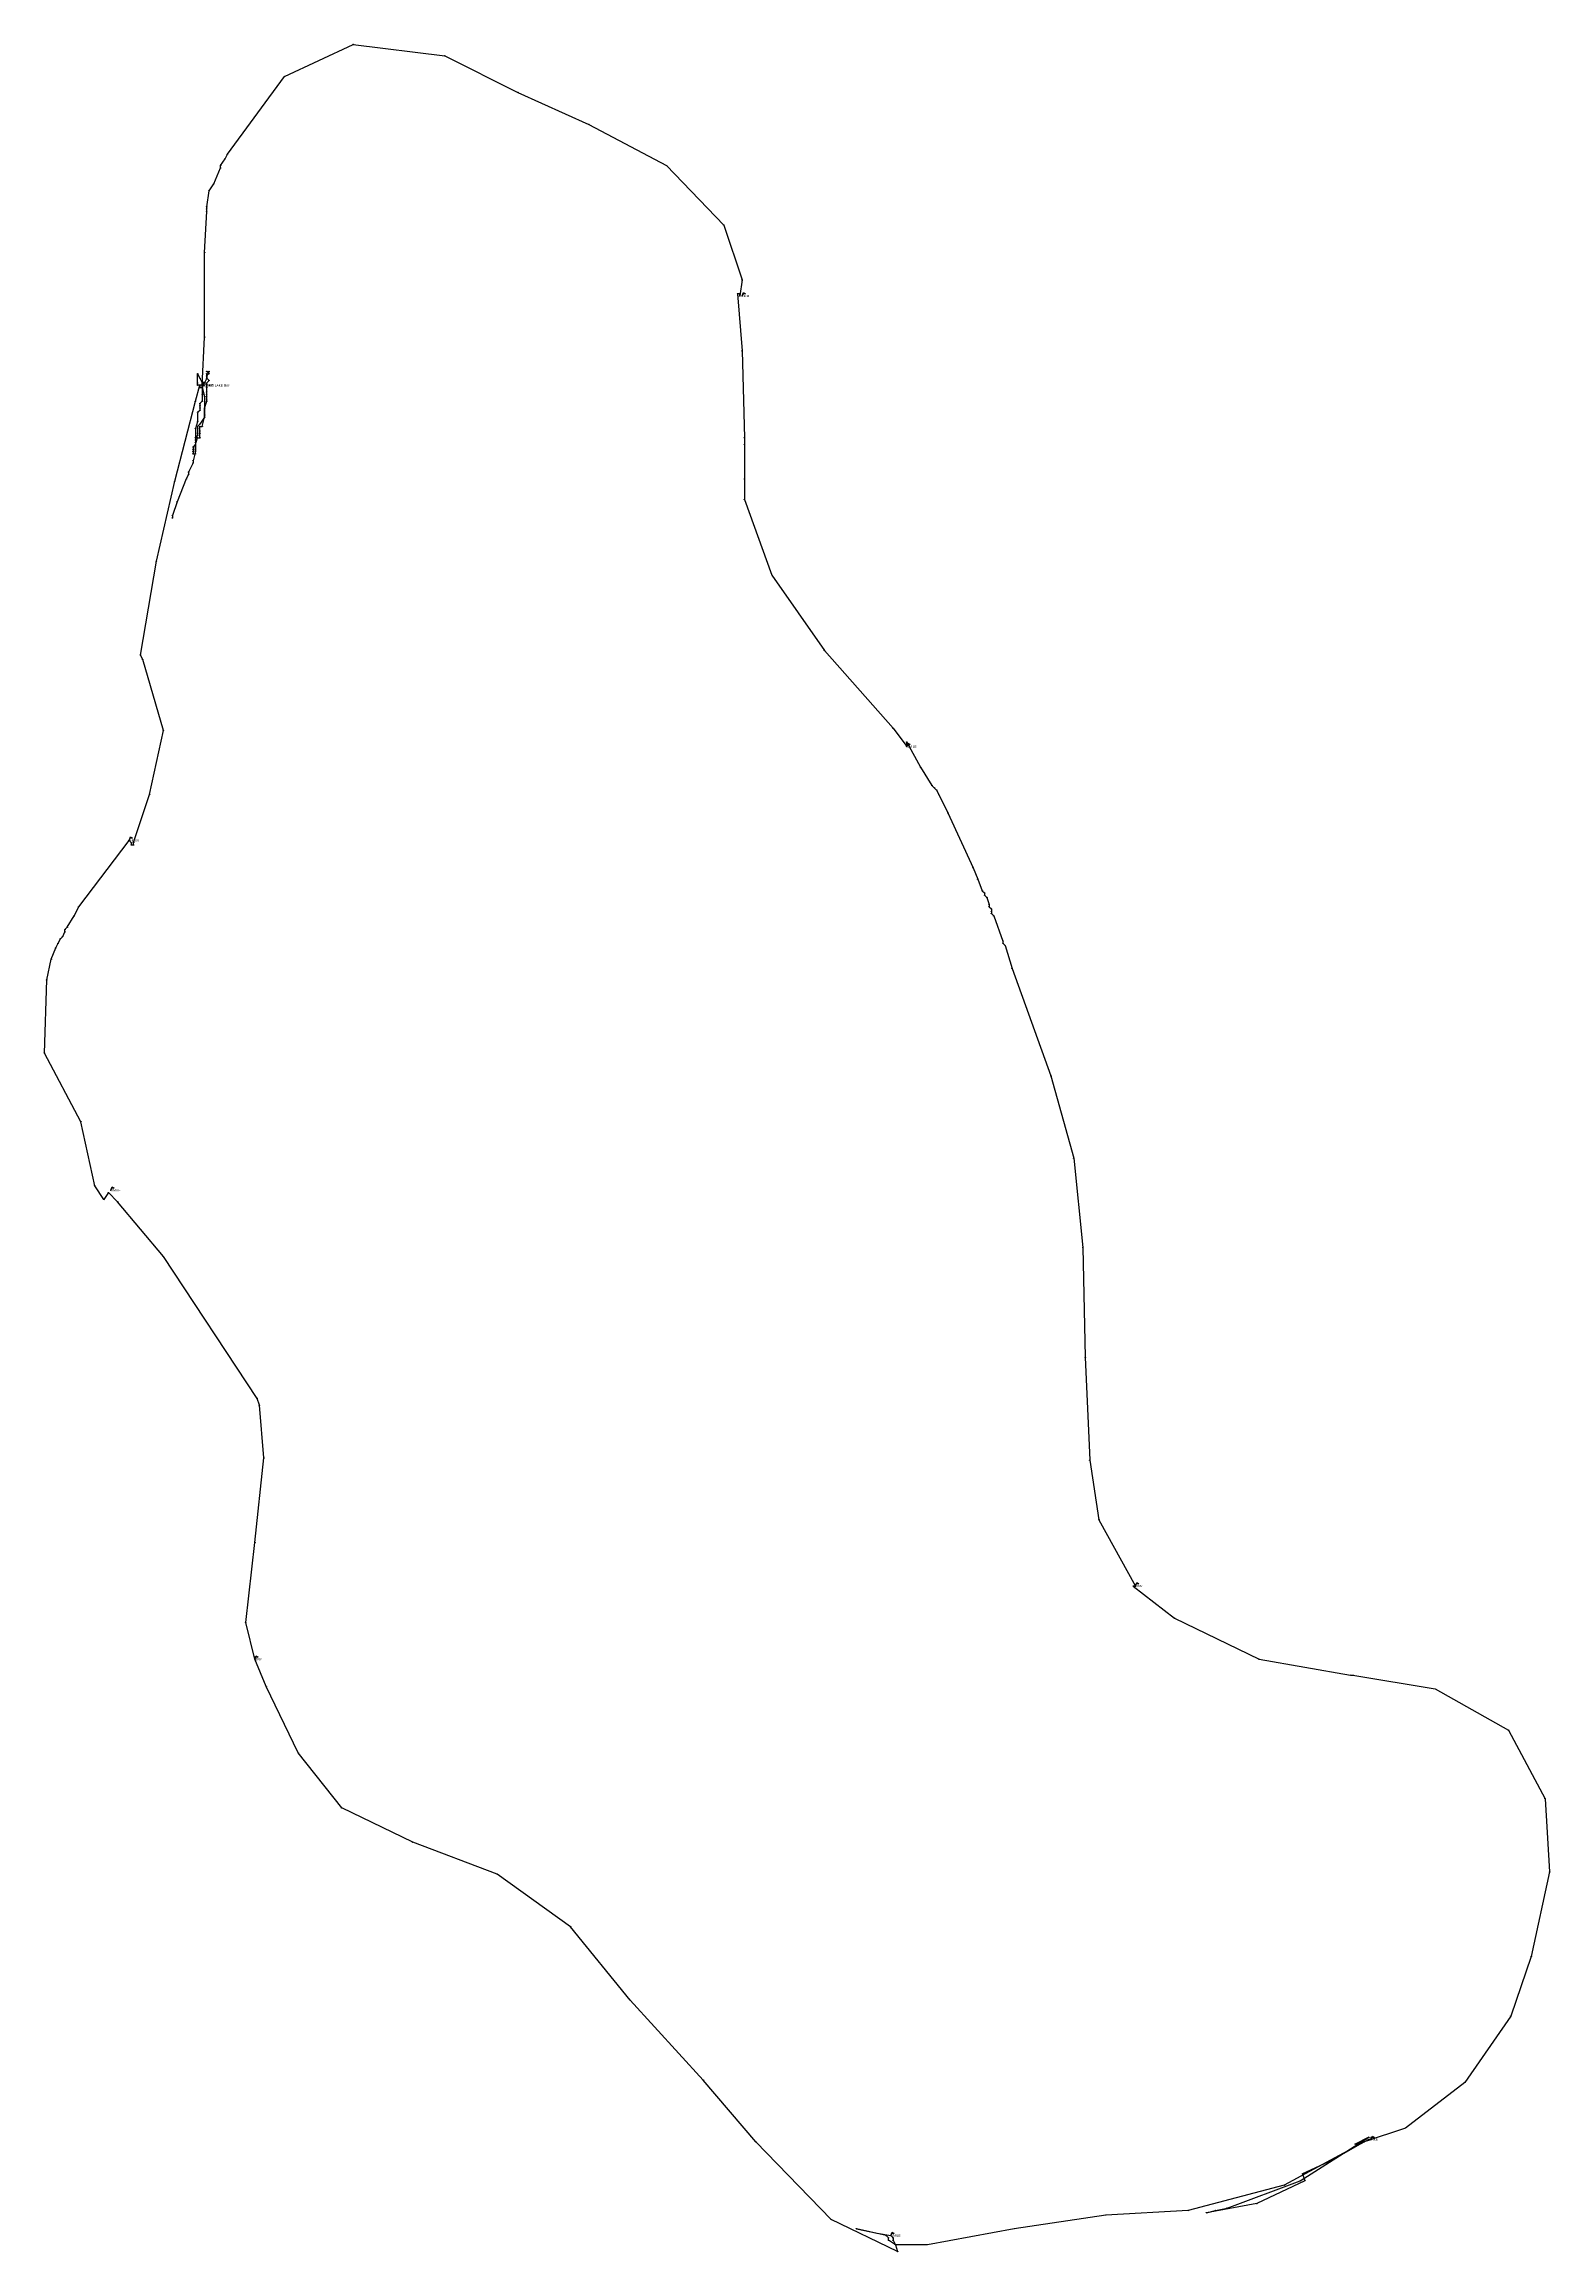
# Model space of a CAD drawing. Extents: x 488641 to 489299, y 4980265 to 4981230.
import ezdxf

# ---------------------------------------------------------------- set-up
doc = ezdxf.new("R2010")
doc.units = 0
for name, color, linetype in [('Tracks', 3, 'CONTINUOUS'), ('TrkAttribs', 3, 'CONTINUOUS'), ('Waypoints', 7, 'CONTINUOUS'), ('WptAttribs', 7, 'CONTINUOUS')]:
    doc.layers.add(name, color=color, linetype=linetype)

# ---------------------------------------------------------------- blocks, each defined once
blk = doc.blocks.new('WAYPOINT')
at = {"layer": 'WptAttribs'}
for p, q in [((0, 0), (0.6, 1.5)), ((1.5, 0.9375), (0.3, 0.75)), ((0.6, 1.5), (1.5, 0.9375))]:
    blk.add_line(p, q, dxfattribs=at)
at = {"layer": 'WptAttribs', "flags": 1}
for tag in ['Altitude', 'Type', 'Temperature', 'Symbol', 'Color', 'City', 'Categories', 'Country', 'Description', 'Position', 'Depth', 'Proximity', 'DisplayMode', 'Facility', 'Date Modified', 'Link', 'Name']:
    blk.add_attdef(tag, (0.3, -0.5), '', height=1, dxfattribs=at)
at = {"layer": 'WptAttribs'}
blk.add_attdef('Visible', (0.3, -0.5), '', height=1, dxfattribs=at)
blk = doc.blocks.new('TRACK')
at = {"layer": 'TrkAttribs'}
for p, q in [((0, 0), (0.55, -1.1)), ((0.55, -1.1), (0.8, -1.1))]:
    blk.add_line(p, q, dxfattribs=at)
at = {"layer": 'TrkAttribs', "flags": 1}
for tag in ['AvgSpeed', 'StartTime', 'Points', 'ElapsedTime', 'Length', 'Link', 'Name']:
    blk.add_attdef(tag, (0.8, -1.6), '', height=1, dxfattribs=at)
at = {"layer": 'TrkAttribs'}
blk.add_attdef('Visible', (0.8, -1.6), '', height=1, dxfattribs=at)
blk = doc.blocks.new('TRACKPOINT')
at = {"layer": 'TrkAttribs'}
blk.add_circle((0, 0), 0.1, dxfattribs=at)
at = {"layer": 'TrkAttribs', "flags": 1}
for tag in ['Altitude', 'TrackName', 'Time', 'Position', 'Depth', 'LegLength', 'LegTime', 'LegSpeed', 'LegCourse']:
    blk.add_attdef(tag, (0, 0), '', height=1, dxfattribs=at)

msp = doc.modelspace()

# ---------------------------------------------------------------- linework, layer by layer
at = {"layer": 'Tracks'}
msp.add_polyline3d([(488710, 4981082, 948.21), (488710, 4981081, 948.21), (488710, 4981081, 924.55), (488710, 4981081, 940.32), (488710, 4981081, 922.98), (488709, 4981081, 940.32), (488709, 4981080, 913.51), (488709, 4981080, 941.9), (488709, 4981080, 919.82), (488709, 4981080, 930.86), (488709, 4981080, 913.51), (488709, 4981080, 926.13), (488709, 4981080, 941.9), (488709, 4981080, 918.24), (488709, 4981080, 940.32), (488709, 4981080, 927.71), (488709, 4981080, 951.36), (488709, 4981080, 934.01), (488710, 4981080, 924.55), (488710, 4981080, 949.78), (488710, 4981080, 943.48), (488710, 4981080, 919.82), (488710, 4981080, 924.55), (488710, 4981080, 943.48), (488710, 4981080, 932.44), (488710, 4981080, 943.48), (488710, 4981080, 941.9), (488710, 4981080, 932.44), (488710, 4981081, 937.17), (488711, 4981102, 934.01), (488711, 4981139, 932.44), (488712, 4981157, 922.98), (488712, 4981158, 924.55), (488712, 4981159, 935.59), (488713, 4981166, 924.55), (488715, 4981169, 934.01), (488718, 4981176, 916.67), (488718, 4981177, 922.98), (488720, 4981180, 938.75), (488721, 4981182, 927.71), (488746, 4981216, 929.28), (488776, 4981230, 932.44), (488816, 4981225, 930.86), (488848, 4981209, 927.71), (488879, 4981195, 927.71), (488913, 4981177, 926.13), (488938, 4981151, 930.86), (488946, 4981127, 929.28), (488945, 4981120, 932.44), (488945, 4981120, 918.24), (488945, 4981120, 935.59), (488945, 4981121, 922.98), (488944, 4981121, 930.86), (488946, 4981096, 926.13), (488947, 4981058, 921.4), (488947, 4981055, 924.55), (488947, 4981040, 924.55), (488947, 4981031, 924.55), (488959, 4980998, 922.98), (488982, 4980965, 921.4), (489012, 4980931, 919.82), (489018, 4980923, 935.59), (489018, 4980923, 924.55), (489018, 4980924, 910.36), (489018, 4980924, 910.36), (489018, 4980924, 915.09), (489018, 4980924, 927.71), (489018, 4980924, 916.67), (489018, 4980925, 904.05), (489018, 4980925, 918.24), (489018, 4980925, 921.4), (489018, 4980925, 905.63), (489018, 4980925, 921.4), (489018, 4980925, 924.55), (489018, 4980925, 904.05), (489018, 4980925, 924.55), (489018, 4980925, 911.94), (489018, 4980925, 930.86), (489018, 4980925, 927.71), (489018, 4980925, 922.98), (489024, 4980914, 918.24), (489029, 4980906, 904.05), (489030, 4980905, 932.44), (489031, 4980904, 929.28), (489032, 4980902, 910.36), (489036, 4980894, 924.55), (489047, 4980870, 908.78), (489049, 4980865, 915.09), (489051, 4980860, 930.86), (489052, 4980859, 921.4), (489052, 4980858, 905.63), (489053, 4980857, 929.28), (489054, 4980854, 911.94), (489054, 4980853, 911.94), (489055, 4980852, 927.71), (489055, 4980851, 929.28), (489055, 4980850, 918.24), (489056, 4980849, 922.98), (489060, 4980838, 919.82), (489060, 4980837, 930.86), (489061, 4980836, 919.82), (489064, 4980826, 919.82), (489081, 4980779, 921.4), (489091, 4980743, 921.4), (489095, 4980704, 919.82), (489096, 4980656, 921.4), (489098, 4980611, 922.98), (489102, 4980585, 921.4), (489118, 4980556, 916.67), (489118, 4980556, 929.28), (489118, 4980556, 924.55), (489118, 4980556, 911.94), (489118, 4980556, 929.28), (489118, 4980556, 916.67), (489117, 4980556, 919.82), (489135, 4980542, 919.82), (489172, 4980524, 919.82), (489212, 4980517, 907.21), (489213, 4980517, 915.09), (489249, 4980511, 921.4), (489281, 4980493, 921.4), (489297, 4980463, 921.4), (489299, 4980431, 921.4), (489291, 4980394, 919.82), (489282, 4980368, 930.86), (489262, 4980339, 919.82), (489236, 4980319, 919.82), (489218, 4980313, 922.98), (489204, 4980305, 921.4), (489191, 4980299, 918.24), (489192, 4980296, 919.82), (489171, 4980286, 921.4), (489149, 4980282, 921.4), (489153, 4980283, 919.82), (489158, 4980284, 918.24), (489190, 4980296, 921.4), (489220, 4980315, 922.98), (489220, 4980315, 921.4), (489214, 4980312, 921.4), (489221, 4980314, 922.98), (489221, 4980314, 921.4), (489221, 4980315, 902.48), (489221, 4980315, 910.36), (489221, 4980315, 935.59), (489221, 4980315, 919.82), (489221, 4980315, 918.24), (489221, 4980314, 921.4), (489220, 4980314, 919.82), (489183, 4980294, 918.24), (489141, 4980283, 919.82), (489105, 4980281, 919.82), (489065, 4980275, 919.82), (489027, 4980268, 919.82), (489013, 4980268, 915.09), (489010, 4980270, 915.09), (489010, 4980271, 915.09), (489009, 4980272, 918.24), (488996, 4980275, 916.67), (489005, 4980273, 916.67), (489011, 4980272, 916.67), (489012, 4980271, 905.63), (489012, 4980271, 918.24), (489012, 4980270, 919.82), (489013, 4980268, 918.24), (489013, 4980268, 911.94), (489013, 4980268, 922.98), (489014, 4980265, 916.67), (488985, 4980279, 919.82), (488952, 4980313, 916.67), (488929, 4980340, 916.67), (488897, 4980375, 916.67), (488871, 4980407, 918.24), (488839, 4980430, 918.24), (488802, 4980444, 915.09), (488771, 4980459, 915.09), (488752, 4980483, 911.94), (488738, 4980512, 911.94), (488733, 4980524, 915.09), (488733, 4980524, 908.78), (488733, 4980524, 897.74), (488733, 4980524, 919.82), (488733, 4980524, 905.63), (488733, 4980525, 919.82), (488733, 4980525, 896.17), (488733, 4980525, 910.36), (488733, 4980525, 927.71), (488733, 4980525, 902.48), (488733, 4980525, 911.94), (488733, 4980524, 897.74), (488733, 4980524, 919.82), (488733, 4980524, 919.82), (488729, 4980540, 915.09), (488733, 4980575, 913.51), (488737, 4980612, 916.67), (488735, 4980635, 916.67), (488734, 4980638, 921.4), (488693, 4980700, 915.09), (488673, 4980724, 915.09), (488669, 4980728, 911.94), (488669, 4980728, 921.4), (488667, 4980725, 911.94), (488663, 4980731, 922.98), (488657, 4980759, 915.09), (488641, 4980789, 915.09), (488642, 4980821, 919.82), (488644, 4980830, 910.36), (488646, 4980835, 926.13), (488647, 4980837, 921.4), (488648, 4980839, 918.24), (488649, 4980840, 894.59), (488650, 4980842, 894.59), (488650, 4980843, 922.98), (488651, 4980844, 922.98), (488654, 4980849, 911.94), (488656, 4980853, 918.24), (488678, 4980882, 913.51), (488678, 4980882, 934.01), (488678, 4980882, 932.44), (488678, 4980882, 922.98), (488678, 4980882, 905.63), (488679, 4980881, 924.55), (488679, 4980881, 915.09), (488679, 4980881, 902.48), (488679, 4980880, 915.09), (488679, 4980880, 904.05), (488679, 4980880, 915.09), (488680, 4980880, 902.48), (488680, 4980880, 904.05), (488680, 4980880, 915.09), (488680, 4980880, 907.21), (488680, 4980880, 918.24), (488680, 4980880, 894.59), (488680, 4980881, 919.82), (488687, 4980902, 915.09), (488693, 4980930, 919.82), (488684, 4980961, 916.67), (488683, 4980963, 918.24), (488690, 4981004, 922.98), (488698, 4981039, 924.55), (488707, 4981074, 918.24), (488709, 4981081, 919.82), (488708, 4981081, 930.86), (488708, 4981082, 916.67), (488708, 4981082, 921.4), (488708, 4981082, 924.55), (488708, 4981082, 919.82), (488708, 4981082, 932.44), (488708, 4981082, 921.4), (488708, 4981082, 934.01), (488708, 4981082, 932.44), (488708, 4981082, 913.51), (488708, 4981082, 926.13), (488708, 4981082, 938.75), (488708, 4981082, 926.13), (488708, 4981082, 924.55), (488708, 4981082, 924.55), (488708, 4981082, 932.44), (488708, 4981082, 921.4), (488708, 4981082, 926.13), (488708, 4981082, 922.98), (488708, 4981082, 921.4), (488708, 4981082, 904.05), (488708, 4981082, 924.55), (488708, 4981082, 926.13), (488708, 4981086, 921.4), (488709, 4981084, 919.82), (488710, 4981082, 932.44), (488710, 4981082, 919.82), (488710, 4981077, 926.13), (488710, 4981074, 900.9), (488710, 4981074, 911.94), (488709, 4981073, 926.13), (488709, 4981072, 935.59), (488709, 4981071, 926.13), (488709, 4981070, 915.09), (488708, 4981069, 929.28), (488708, 4981065, 919.82), (488707, 4981062, 918.24), (488707, 4981055, 905.63), (488706, 4981054, 904.05), (488706, 4981054, 924.55), (488706, 4981053, 919.82), (488706, 4981053, 902.48), (488706, 4981052, 904.05), (488706, 4981051, 932.44), (488707, 4981051, 932.44), (488707, 4981052, 899.32), (488707, 4981052, 908.78), (488707, 4981053, 921.4), (488707, 4981053, 924.55), (488707, 4981053, 904.05), (488707, 4981054, 916.67), (488707, 4981055, 911.94), (488707, 4981055, 922.98), (488708, 4981058, 900.9), (488709, 4981058, 932.44), (488709, 4981058, 919.82), (488709, 4981060, 899.32), (488709, 4981060, 911.94), (488709, 4981061, 927.71), (488709, 4981063, 908.78), (488710, 4981063, 918.24), (488710, 4981063, 932.44), (488710, 4981063, 929.28), (488711, 4981067, 918.24), (488711, 4981071, 927.71), (488711, 4981071, 905.63), (488711, 4981071, 927.71), (488712, 4981074, 908.78), (488712, 4981075, 926.13), (488712, 4981076, 905.63), (488712, 4981076, 915.09), (488712, 4981077, 924.55), (488712, 4981078, 929.28), (488712, 4981080, 913.51), (488712, 4981081, 896.17), (488712, 4981081, 902.48), (488712, 4981081, 918.24), (488712, 4981082, 932.44), (488712, 4981082, 924.55), (488713, 4981083, 904.05), (488713, 4981083, 929.28), (488713, 4981083, 929.28), (488712, 4981084, 907.21), (488712, 4981085, 907.21), (488712, 4981085, 922.98), (488712, 4981085, 918.24), (488712, 4981086, 904.05), (488713, 4981086, 916.67), (488713, 4981086, 934.01), (488712, 4981087, 930.86), (488713, 4981087, 919.82), (488713, 4981087, 932.44), (488713, 4981087, 921.4), (488712, 4981085, 922.98), (488712, 4981084, 919.82), (488712, 4981084, 907.21), (488712, 4981084, 919.82), (488712, 4981084, 907.21), (488712, 4981084, 918.24), (488712, 4981084, 930.86), (488712, 4981084, 921.4), (488710, 4981080, 918.24), (488711, 4981076, 919.82), (488711, 4981068, 905.63), (488711, 4981067, 910.36), (488709, 4981064, 927.71), (488708, 4981063, 926.13), (488708, 4981062, 910.36), (488708, 4981062, 910.36), (488708, 4981060, 922.98), (488708, 4981059, 916.67), (488707, 4981058, 927.71), (488707, 4981057, 924.55), (488707, 4981057, 913.51), (488707, 4981056, 915.09), (488707, 4981055, 930.86), (488707, 4981054, 926.13), (488707, 4981052, 922.98), (488706, 4981048, 904.05), (488706, 4981047, 924.55), (488706, 4981047, 924.55), (488704, 4981043, 911.94), (488704, 4981042, 919.82), (488703, 4981040, 924.55), (488699, 4981030, 922.98), (488697, 4981024, 919.82), (488697, 4981023, 919.82)], dxfattribs=at)
at = {"layer": 'Waypoints'}
for p in [(488946, 4981120, 927.66), (488710, 4981081, 941.07), (489018, 4980923, 922.93), (488678, 4980882, 932.39), (488670, 4980729, 915.83), (489118, 4980556, 922.14), (488733, 4980524, 915.05), (489221, 4980314, 915.05), (489011, 4980272, 909.53)]:
    msp.add_point(p, dxfattribs=at)

# ---------------------------------------------------------------- block references
at = {"layer": 'TrkAttribs'}
for p in [(488776, 4981230, 932.44), (488816, 4981225, 930.86), (488746, 4981216, 929.28), (488848, 4981209, 927.71), (488879, 4981195, 927.71), (488718, 4981177, 922.98), (488718, 4981176, 916.67), (488720, 4981180, 938.75), (488721, 4981182, 927.71), (488913, 4981177, 926.13), (488713, 4981166, 924.55), (488715, 4981169, 934.01), (488712, 4981159, 935.59), (488712, 4981158, 924.55), (488712, 4981157, 922.98), (488938, 4981151, 930.86), (488711, 4981139, 932.44), (488946, 4981127, 929.28), (488944, 4981121, 930.86), (488945, 4981121, 922.98), (488945, 4981120, 932.44), (488945, 4981120, 918.24), (488945, 4981120, 935.59), (488711, 4981102, 934.01), (488946, 4981096, 926.13), (488708, 4981086, 921.4), (488708, 4981082, 916.67), (488708, 4981082, 921.4), (488708, 4981082, 924.55), (488708, 4981082, 919.82), (488708, 4981082, 932.44), (488708, 4981082, 921.4), (488708, 4981082, 934.01), (488708, 4981082, 932.44), (488708, 4981082, 913.51), (488708, 4981082, 926.13), (488708, 4981082, 938.75), (488708, 4981082, 926.13), (488708, 4981082, 924.55), (488708, 4981082, 924.55), (488708, 4981082, 932.44), (488708, 4981082, 921.4), (488708, 4981082, 926.13), (488708, 4981082, 922.98), (488708, 4981082, 921.4), (488708, 4981082, 904.05), (488708, 4981082, 924.55), (488708, 4981082, 926.13), (488708, 4981081, 930.86), (488709, 4981084, 919.82), (488709, 4981081, 940.32), (488709, 4981081, 919.82), (488709, 4981080, 913.51), (488709, 4981080, 941.9), (488709, 4981080, 919.82), (488709, 4981080, 930.86), (488709, 4981080, 913.51), (488709, 4981080, 926.13), (488709, 4981080, 941.9), (488709, 4981080, 918.24), (488709, 4981080, 940.32), (488709, 4981080, 927.71), (488709, 4981080, 951.36), (488709, 4981080, 934.01), (488710, 4981082, 948.21), (488710, 4981082, 932.44), (488710, 4981082, 919.82), (488710, 4981081, 948.21), (488710, 4981081, 924.55), (488710, 4981081, 940.32), (488710, 4981081, 922.98), (488710, 4981081, 937.17), (488710, 4981080, 924.55), (488710, 4981080, 949.78), (488710, 4981080, 943.48), (488710, 4981080, 919.82), (488710, 4981080, 924.55), (488710, 4981080, 943.48), (488710, 4981080, 932.44), (488710, 4981080, 943.48), (488710, 4981080, 941.9), (488710, 4981080, 932.44), (488710, 4981080, 918.24), (488712, 4981087, 930.86), (488712, 4981086, 904.05), (488712, 4981085, 907.21), (488712, 4981085, 922.98), (488712, 4981085, 918.24), (488712, 4981085, 922.98), (488712, 4981084, 907.21), (488712, 4981084, 919.82), (488712, 4981084, 907.21), (488712, 4981084, 919.82), (488712, 4981084, 907.21), (488712, 4981084, 918.24), (488712, 4981084, 930.86), (488712, 4981084, 921.4), (488712, 4981082, 932.44), (488712, 4981082, 924.55), (488712, 4981081, 896.17), (488712, 4981081, 902.48), (488712, 4981081, 918.24), (488712, 4981080, 913.51), (488713, 4981087, 919.82), (488713, 4981087, 932.44), (488713, 4981087, 921.4), (488713, 4981086, 916.67), (488713, 4981086, 934.01), (488713, 4981083, 904.05), (488713, 4981083, 929.28), (488713, 4981083, 929.28), (488707, 4981074, 918.24), (488708, 4981069, 929.28), (488709, 4981073, 926.13), (488709, 4981072, 935.59), (488709, 4981071, 926.13), (488709, 4981070, 915.09), (488710, 4981077, 926.13), (488710, 4981074, 900.9), (488710, 4981074, 911.94), (488711, 4981076, 919.82), (488711, 4981071, 927.71), (488711, 4981071, 905.63), (488711, 4981071, 927.71), (488712, 4981078, 929.28), (488712, 4981077, 924.55), (488712, 4981076, 905.63), (488712, 4981076, 915.09), (488712, 4981075, 926.13), (488712, 4981074, 908.78), (488707, 4981062, 918.24), (488708, 4981065, 919.82), (488708, 4981063, 926.13), (488708, 4981062, 910.36), (488708, 4981062, 910.36), (488708, 4981060, 922.98), (488709, 4981064, 927.71), (488709, 4981063, 908.78), (488709, 4981061, 927.71), (488709, 4981060, 899.32), (488709, 4981060, 911.94), (488710, 4981063, 918.24), (488710, 4981063, 932.44), (488710, 4981063, 929.28), (488711, 4981068, 905.63), (488711, 4981067, 918.24), (488711, 4981067, 910.36), (488706, 4981054, 904.05), (488706, 4981054, 924.55), (488706, 4981053, 919.82), (488706, 4981053, 902.48), (488706, 4981052, 904.05), (488706, 4981051, 932.44), (488707, 4981058, 927.71), (488707, 4981057, 924.55), (488707, 4981057, 913.51), (488707, 4981056, 915.09), (488707, 4981055, 905.63), (488707, 4981055, 911.94), (488707, 4981055, 922.98), (488707, 4981055, 930.86), (488707, 4981054, 916.67), (488707, 4981054, 926.13), (488707, 4981053, 921.4), (488707, 4981053, 924.55), (488707, 4981053, 904.05), (488707, 4981052, 899.32), (488707, 4981052, 908.78), (488707, 4981052, 922.98), (488707, 4981051, 932.44), (488708, 4981059, 916.67), (488708, 4981058, 900.9), (488709, 4981058, 932.44), (488709, 4981058, 919.82), (488947, 4981058, 921.4), (488947, 4981055, 924.55), (488703, 4981040, 924.55), (488704, 4981043, 911.94), (488704, 4981042, 919.82), (488706, 4981048, 904.05), (488706, 4981047, 924.55), (488706, 4981047, 924.55), (488947, 4981040, 924.55), (488698, 4981039, 924.55), (488947, 4981031, 924.55), (488697, 4981024, 919.82), (488697, 4981023, 919.82), (488699, 4981030, 922.98), (488690, 4981004, 922.98), (488959, 4980998, 922.98), (488683, 4980963, 918.24), (488982, 4980965, 921.4), (488684, 4980961, 916.67), (488693, 4980930, 919.82), (489012, 4980931, 919.82), (489018, 4980925, 904.05), (489018, 4980925, 918.24), (489018, 4980925, 921.4), (489018, 4980925, 905.63), (489018, 4980925, 921.4), (489018, 4980925, 924.55), (489018, 4980925, 904.05), (489018, 4980925, 924.55), (489018, 4980925, 911.94), (489018, 4980925, 930.86), (489018, 4980925, 927.71), (489018, 4980925, 922.98), (489018, 4980924, 910.36), (489018, 4980924, 910.36), (489018, 4980924, 915.09), (489018, 4980924, 927.71), (489018, 4980924, 916.67), (489018, 4980923, 935.59), (489018, 4980923, 924.55), (489024, 4980914, 918.24), (489029, 4980906, 904.05), (489030, 4980905, 932.44), (488687, 4980902, 915.09), (489031, 4980904, 929.28), (489032, 4980902, 910.36), (489036, 4980894, 924.55), (488678, 4980882, 913.51), (488678, 4980882, 934.01), (488678, 4980882, 932.44), (488678, 4980882, 922.98), (488678, 4980882, 905.63), (488679, 4980881, 924.55), (488679, 4980881, 915.09), (488679, 4980881, 902.48), (488679, 4980880, 915.09), (488679, 4980880, 904.05), (488679, 4980880, 915.09), (488680, 4980881, 919.82), (488680, 4980880, 902.48), (488680, 4980880, 904.05), (488680, 4980880, 915.09), (488680, 4980880, 907.21), (488680, 4980880, 918.24), (488680, 4980880, 894.59), (489047, 4980870, 908.78), (489049, 4980865, 915.09), (489051, 4980860, 930.86), (489052, 4980859, 921.4), (489052, 4980858, 905.63), (489053, 4980857, 929.28), (488654, 4980849, 911.94), (488656, 4980853, 918.24), (489054, 4980854, 911.94), (489054, 4980853, 911.94), (489055, 4980852, 927.71), (489055, 4980851, 929.28), (489055, 4980850, 918.24), (489056, 4980849, 922.98), (488648, 4980839, 918.24), (488649, 4980840, 894.59), (488650, 4980843, 922.98), (488650, 4980842, 894.59), (488651, 4980844, 922.98), (489060, 4980838, 919.82), (488644, 4980830, 910.36), (488646, 4980835, 926.13), (488647, 4980837, 921.4), (489060, 4980837, 930.86), (489061, 4980836, 919.82), (488642, 4980821, 919.82), (489064, 4980826, 919.82), (488641, 4980789, 915.09), (489081, 4980779, 921.4), (488657, 4980759, 915.09), (489091, 4980743, 921.4), (488663, 4980731, 922.98), (488667, 4980725, 911.94), (488669, 4980728, 911.94), (488669, 4980728, 921.4), (488673, 4980724, 915.09), (489095, 4980704, 919.82), (488693, 4980700, 915.09), (489096, 4980656, 921.4), (488734, 4980638, 921.4), (488735, 4980635, 916.67), (488737, 4980612, 916.67), (489098, 4980611, 922.98), (489102, 4980585, 921.4), (488733, 4980575, 913.51), (489117, 4980556, 919.82), (489118, 4980556, 916.67), (489118, 4980556, 929.28), (489118, 4980556, 924.55), (489118, 4980556, 911.94), (489118, 4980556, 929.28), (489118, 4980556, 916.67), (488729, 4980540, 915.09), (489135, 4980542, 919.82), (488733, 4980525, 919.82), (488733, 4980525, 896.17), (488733, 4980525, 910.36), (488733, 4980525, 927.71), (488733, 4980525, 902.48), (488733, 4980525, 911.94), (488733, 4980524, 915.09), (488733, 4980524, 908.78), (488733, 4980524, 897.74), (488733, 4980524, 919.82), (488733, 4980524, 905.63), (488733, 4980524, 897.74), (488733, 4980524, 919.82), (488733, 4980524, 919.82), (489172, 4980524, 919.82), (488738, 4980512, 911.94), (489212, 4980517, 907.21), (489213, 4980517, 915.09), (489249, 4980511, 921.4), (489281, 4980493, 921.4), (488752, 4980483, 911.94), (489297, 4980463, 921.4), (488771, 4980459, 915.09), (488802, 4980444, 915.09), (488839, 4980430, 918.24), (489299, 4980431, 921.4), (488871, 4980407, 918.24), (489291, 4980394, 919.82), (488897, 4980375, 916.67), (489282, 4980368, 930.86), (488929, 4980340, 916.67), (489262, 4980339, 919.82), (489236, 4980319, 919.82), (488952, 4980313, 916.67), (489214, 4980312, 921.4), (489218, 4980313, 922.98), (489220, 4980315, 922.98), (489220, 4980315, 921.4), (489220, 4980314, 919.82), (489221, 4980315, 902.48), (489221, 4980315, 910.36), (489221, 4980315, 935.59), (489221, 4980315, 919.82), (489221, 4980315, 918.24), (489221, 4980314, 922.98), (489221, 4980314, 921.4), (489221, 4980314, 921.4), (489191, 4980299, 918.24), (489204, 4980305, 921.4), (489183, 4980294, 918.24), (489190, 4980296, 921.4), (489192, 4980296, 919.82), (488985, 4980279, 919.82), (489105, 4980281, 919.82), (489141, 4980283, 919.82), (489149, 4980282, 921.4), (489153, 4980283, 919.82), (489158, 4980284, 918.24), (489171, 4980286, 921.4), (488996, 4980275, 916.67), (489005, 4980273, 916.67), (489009, 4980272, 918.24), (489010, 4980271, 915.09), (489010, 4980270, 915.09), (489011, 4980272, 916.67), (489012, 4980271, 905.63), (489012, 4980271, 918.24), (489012, 4980270, 919.82), (489013, 4980268, 915.09), (489013, 4980268, 918.24), (489013, 4980268, 911.94), (489013, 4980268, 922.98), (489027, 4980268, 919.82), (489065, 4980275, 919.82), (489014, 4980265, 916.67)]:
    msp.add_blockref('TRACKPOINT', p, dxfattribs=at)
ref = msp.add_blockref('TRACK', (488710, 4981082, 948.21), dxfattribs=at)
ref.add_attrib('Visible', 'COMO LAKE 5km', (488710.8, 4981080.4), dxfattribs={"height": 1})
at = {"layer": 'WptAttribs'}
ref = msp.add_blockref('WAYPOINT', (488946, 4981120, 927.66), dxfattribs=at)
ref.add_attrib('Visible', '3KM', (488946.3, 4981119.5), dxfattribs={"height": 1})
ref = msp.add_blockref('WAYPOINT', (488710, 4981081, 941.07), dxfattribs=at)
ref.add_attrib('Visible', 'START', (488710.3, 4981080.5), dxfattribs={"height": 1})
ref = msp.add_blockref('WAYPOINT', (489018, 4980923, 922.93), dxfattribs=at)
ref.add_attrib('Visible', '2MILE', (489018.3, 4980922.5), dxfattribs={"height": 1})
ref = msp.add_blockref('WAYPOINT', (488678, 4980882, 932.39), dxfattribs=at)
ref.add_attrib('Visible', 'FINISH', (488678.3, 4980881.5), dxfattribs={"height": 1})
ref = msp.add_blockref('WAYPOINT', (488670, 4980729, 915.83), dxfattribs=at)
ref.add_attrib('Visible', '3MILE', (488670.3, 4980728.5), dxfattribs={"height": 1})
ref = msp.add_blockref('WAYPOINT', (489118, 4980556, 922.14), dxfattribs=at)
ref.add_attrib('Visible', '1KM', (489118.3, 4980555.5), dxfattribs={"height": 1})
ref = msp.add_blockref('WAYPOINT', (488733, 4980524, 915.05), dxfattribs=at)
ref.add_attrib('Visible', '2KM', (488733.3, 4980523.5), dxfattribs={"height": 1})
ref = msp.add_blockref('WAYPOINT', (489221, 4980314, 915.05), dxfattribs=at)
ref.add_attrib('Visible', '4KM', (489221.3, 4980313.5), dxfattribs={"height": 1})
ref = msp.add_blockref('WAYPOINT', (489011, 4980272, 909.53), dxfattribs=at)
ref.add_attrib('Visible', '1MILE', (489011.3, 4980271.5), dxfattribs={"height": 1})

doc.saveas('drawing.dxf')
